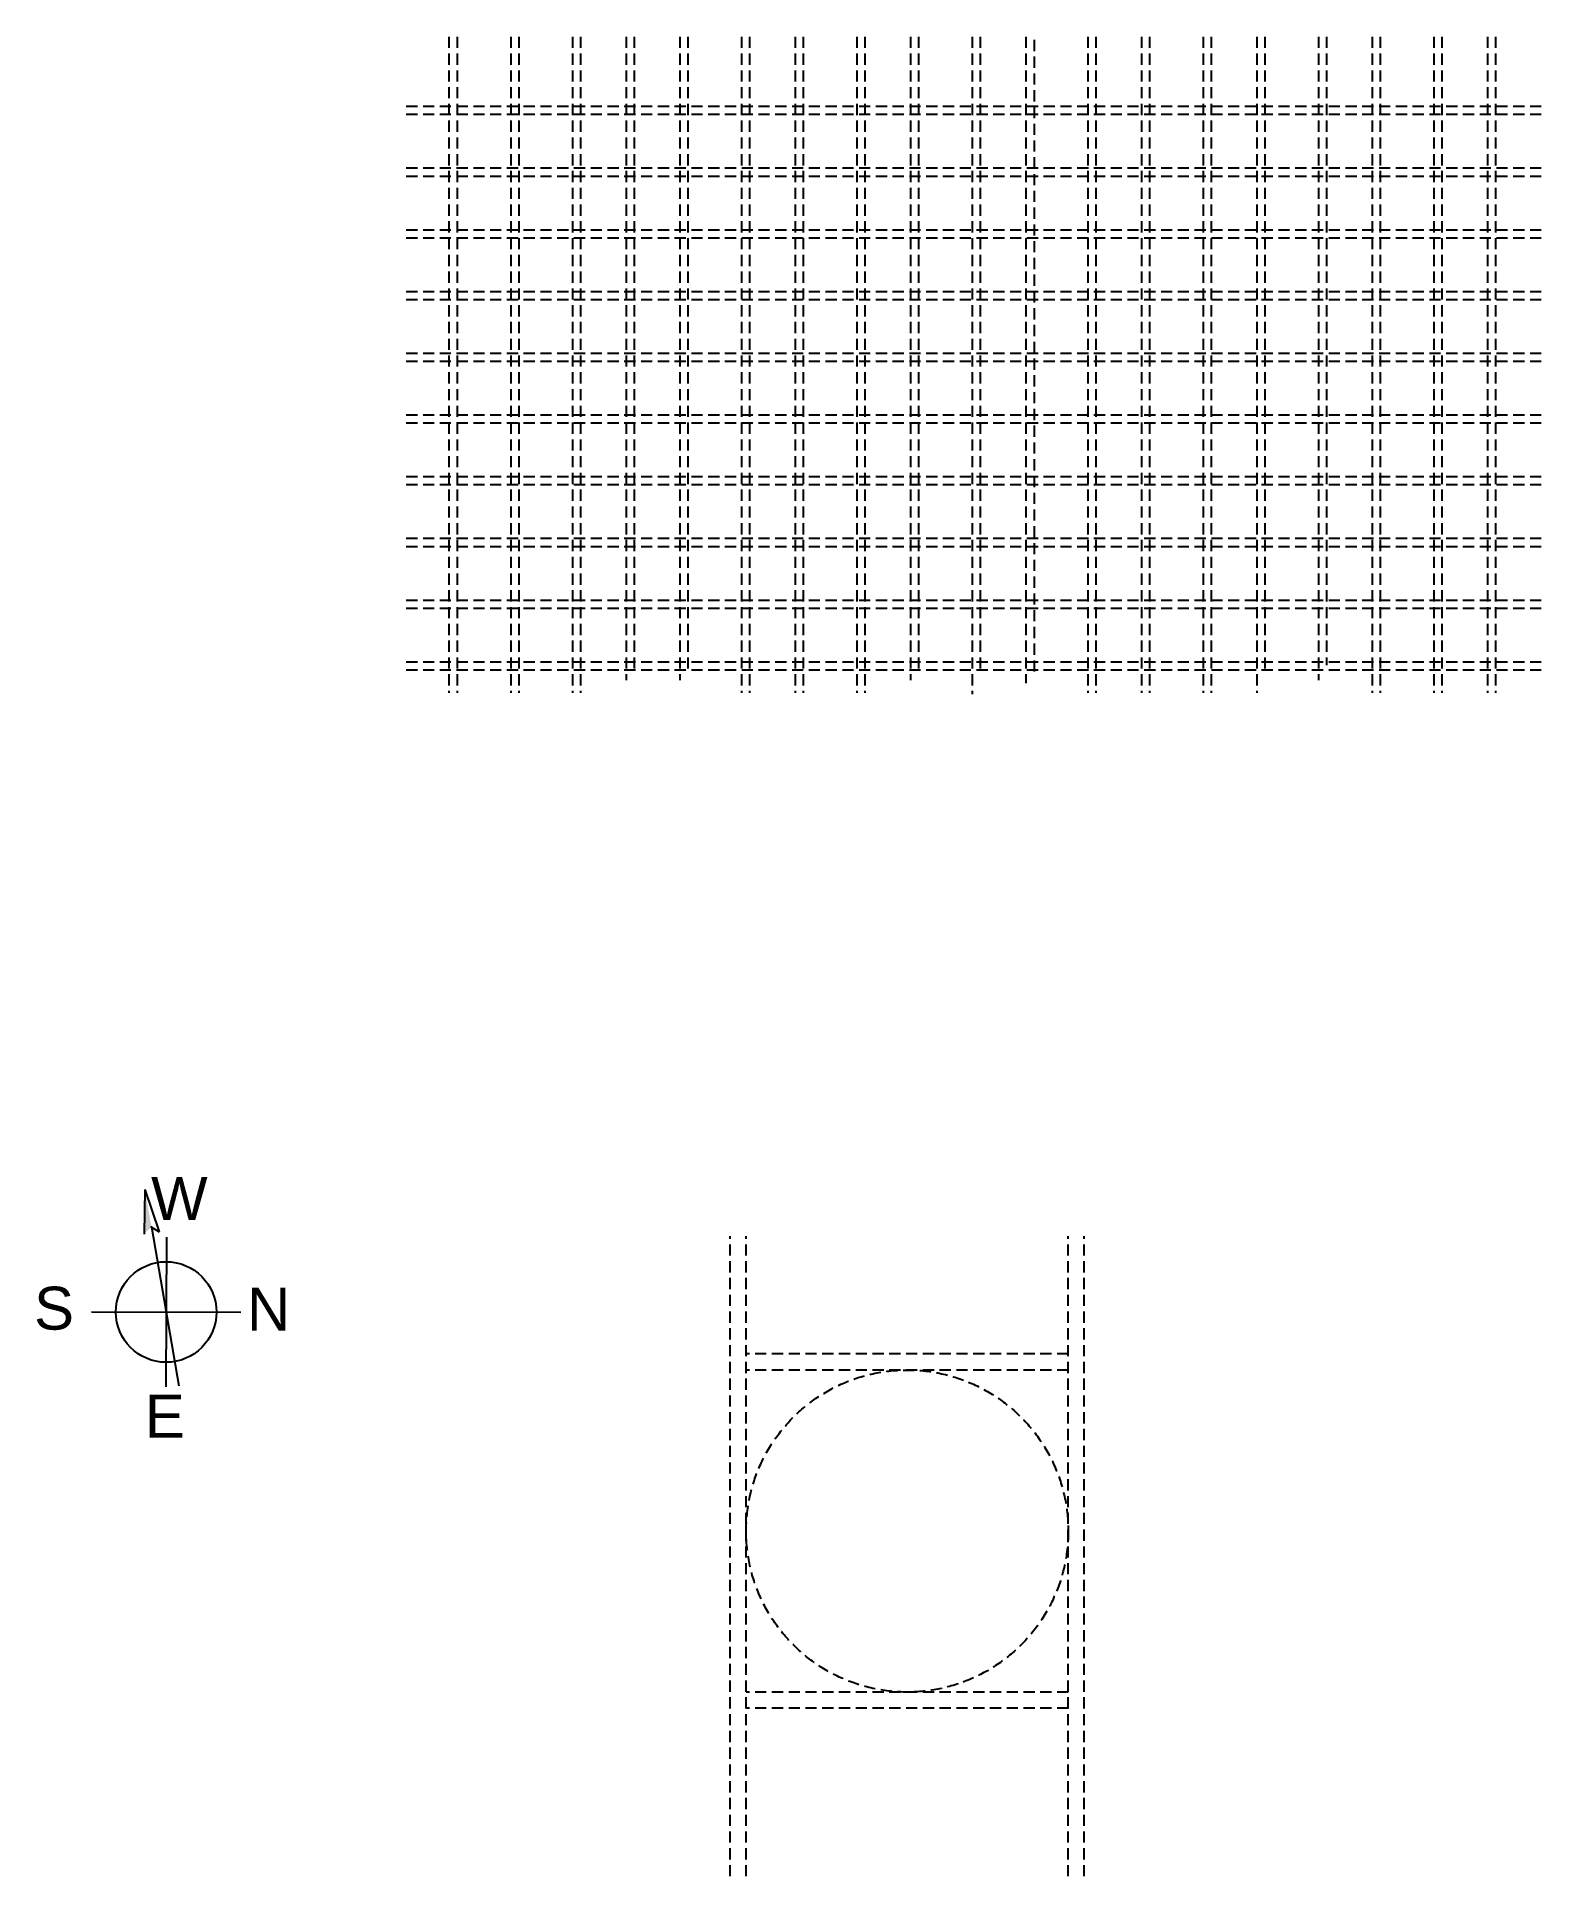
# Model space of a CAD drawing. Header units: inches. Extents: x -6210 to 141093, y -2740 to 21225.
# Drawn here: x 85520 to 87201, y 7002 to 9058 of the extents above; entities that cross this region are included whole.
import ezdxf

# ---------------------------------------------------------------- set-up
doc = ezdxf.new("R2010")
doc.units = ezdxf.units.IN
doc.header["$LTSCALE"] = 100
doc.header["$MEASUREMENT"] = 0
doc.linetypes.add('HIDDEN2', pattern=[0.1875, 0.125, -0.0625])
doc.linetypes.add('PHANTOM2', pattern=[1.25, 0.625, -0.125, 0.125, -0.125, 0.125, -0.125])
for name, color, linetype in [('A-REFR-SECT', 2, 'PHANTOM2'), ('beams', 30, 'Continuous'), ('dome', 40, 'Continuous'), ('pavement', 31, 'Continuous')]:
    doc.layers.add(name, color=color, linetype=linetype)
doc.styles.get("Standard").update_dxf_attribs({"font": 'arial.ttf', "height": 4})

msp = doc.modelspace()

# ---------------------------------------------------------------- texts
at = {"layer": 'pavement', "char_height": 48, "attachment_point": 1}
for s, insert in [('W', (85647.27271, 7783.59695)), ('S', (85516.49727, 7660.88831)), ('N', (85754.44959, 7659.90664)), ('E', (85640.38981, 7540.143))]:
    msp.add_mtext_dynamic_manual_height_columns(s, width=47.8341244, gutter_width=240, heights=[0], dxfattribs=dict(at, insert=insert))

# ---------------------------------------------------------------- linework, layer by layer
at = {"layer": 'A-REFR-SECT', "linetype": 'ByBlock'}
for p, q in [((85640.3524, 7769.64849), (85639.39819, 7719.58789)), ((85640.3524, 7769.64849), (85656.45547, 7722.23894)), ((85646.79067, 7728.22367), (85656.45547, 7722.23894)), ((85647.62872, 7727.70473), (85678.42001, 7550.21077)), ((85664.36092, 7716.19031), (85663.89868, 7548.98076)), ((85580.52502, 7632.81666), (85747.73458, 7632.35442))]:
    msp.add_line(p, q, dxfattribs=at)
msp.add_circle((85664.1298, 7632.58554), 56.205, dxfattribs=at)
msp.add_solid([(85647.62872, 7727.70473), (85640.3524, 7769.64849), (85639.39819, 7719.58789)], dxfattribs=at)
at = {"layer": 'beams', "linetype": 'HIDDEN2'}
for p, q in [((85980.31317, 9058.11487), (85980.31317, 8324.61487)), ((85989.31317, 9058.11487), (85989.31317, 8324.61487)), ((86049.31317, 9058.11487), (86049.31317, 8324.61487)), ((86058.31317, 9058.11487), (86058.31317, 8324.61487)), ((86118.31317, 9058.11487), (86118.31317, 8324.61487)), ((86127.31317, 9058.11487), (86127.31317, 8324.61487)), ((86178.31317, 9058.11487), (86178.31317, 8339.01139)), ((86187.31317, 9058.11487), (86187.31317, 8346.1997)), ((86238.31317, 9058.11487), (86238.31317, 8339.01139)), ((86247.31317, 9058.11487), (86247.31317, 8346.1997)), ((86307.31317, 9058.11487), (86307.31317, 8324.61487)), ((86316.31317, 9058.11487), (86316.31317, 8324.61487)), ((86367.31317, 9058.11487), (86367.31317, 8324.61487)), ((86376.31317, 9058.11487), (86376.31317, 8324.61487)), ((86436.31317, 9058.11487), (86436.31317, 8324.61487)), ((86445.31317, 9058.11487), (86445.31317, 8324.61487)), ((86496.31317, 9058.11487), (86496.31317, 8339.01139)), ((86505.31317, 9058.11487), (86505.31317, 8346.1997)), ((86565.31317, 9058.11487), (86565.31317, 8323.19575)), ((86574.31317, 9058.11487), (86574.31317, 8351.48991)), ((86625.31317, 9058.11487), (86625.31317, 8335.60497)), ((86634.31317, 9054.70845), (86634.31317, 8342.79328)), ((86694.31317, 9058.11487), (86694.31317, 8324.61487)), ((86703.31317, 9058.11487), (86703.31317, 8324.61487)), ((86754.31317, 9058.11487), (86754.31317, 8324.61487)), ((86763.31317, 9058.11487), (86763.31317, 8324.61487)), ((86823.31317, 9058.11487), (86823.31317, 8324.61487)), ((86832.31317, 9058.11487), (86832.31317, 8324.61487)), ((86883.31317, 9058.11487), (86883.31317, 8324.61487)), ((86892.31317, 9058.11487), (86892.31317, 8346.1997)), ((86952.31317, 9058.11487), (86952.31317, 8339.01139)), ((86961.31317, 9058.11487), (86961.31317, 8355.74669)), ((87012.31317, 9058.11487), (87012.31317, 8324.61487)), ((87021.31317, 9058.11487), (87021.31317, 8324.61487)), ((87081.31317, 9058.11487), (87081.31317, 8324.61487)), ((87090.31317, 9058.11487), (87090.31317, 8324.61487)), ((87141.31317, 9058.11487), (87141.31317, 8324.61487)), ((87150.31317, 9058.11487), (87150.31317, 8324.61487)), ((87201.31317, 8980.11487), (85929.31317, 8980.11487)), ((87201.31317, 8971.11487), (85929.31317, 8971.11487)), ((87201.31317, 8911.11487), (85929.31317, 8911.11487)), ((87201.31317, 8902.11487), (85929.31317, 8902.11487)), ((87201.31317, 8842.11487), (85929.31317, 8842.11487)), ((87201.31317, 8833.11487), (85929.31317, 8833.11487)), ((87201.31317, 8773.11487), (85929.31317, 8773.11487)), ((87201.31317, 8764.11487), (85929.31317, 8764.11487)), ((87201.31317, 8704.11487), (85929.31317, 8704.11487)), ((87201.31317, 8695.11487), (85929.31317, 8695.11487)), ((87201.31317, 8635.11487), (85929.31317, 8635.11487)), ((87201.31317, 8626.11487), (85929.31317, 8626.11487)), ((87201.31317, 8566.11487), (85929.31317, 8566.11487)), ((87201.31317, 8557.11487), (85929.31317, 8557.11487)), ((87201.31317, 8497.11487), (85929.31317, 8497.11487)), ((87201.31317, 8488.11487), (85929.31317, 8488.11487)), ((87201.31317, 8428.11487), (85929.31317, 8428.11487)), ((87201.31317, 8419.11487), (85929.31317, 8419.11487)), ((87201.31317, 8359.11487), (85929.31317, 8359.11487)), ((87201.31317, 8350.11487), (85929.31317, 8350.11487)), ((86294.55924, 7001.87165), (86294.55924, 7717.37165)), ((86312.55924, 7001.87165), (86312.55924, 7717.37165)), ((86672.55924, 7001.87165), (86672.55924, 7717.37165)), ((86690.55924, 7001.87165), (86690.55924, 7717.37165)), ((86672.55924, 7585.72403), (86312.55924, 7585.72403)), ((86672.55924, 7567.72403), (86312.55924, 7567.72403)), ((86672.55924, 7207.72403), (86312.55924, 7207.72403)), ((86672.55924, 7189.72403), (86312.55924, 7189.72403))]:
    msp.add_line(p, q, dxfattribs=at)
at = {"layer": 'dome', "linetype": 'HIDDEN2'}
msp.add_circle((86492.55924, 7387.72403), 180, dxfattribs=at)

msp.set_redraw_order([(e.dxf.handle, doc.entitydb.next_handle()) for e in msp.query("TEXT MTEXT ATTDEF DIMENSION ARC_DIMENSION")])  # texts and dimensions are drawn at this point

doc.saveas('drawing.dxf')
